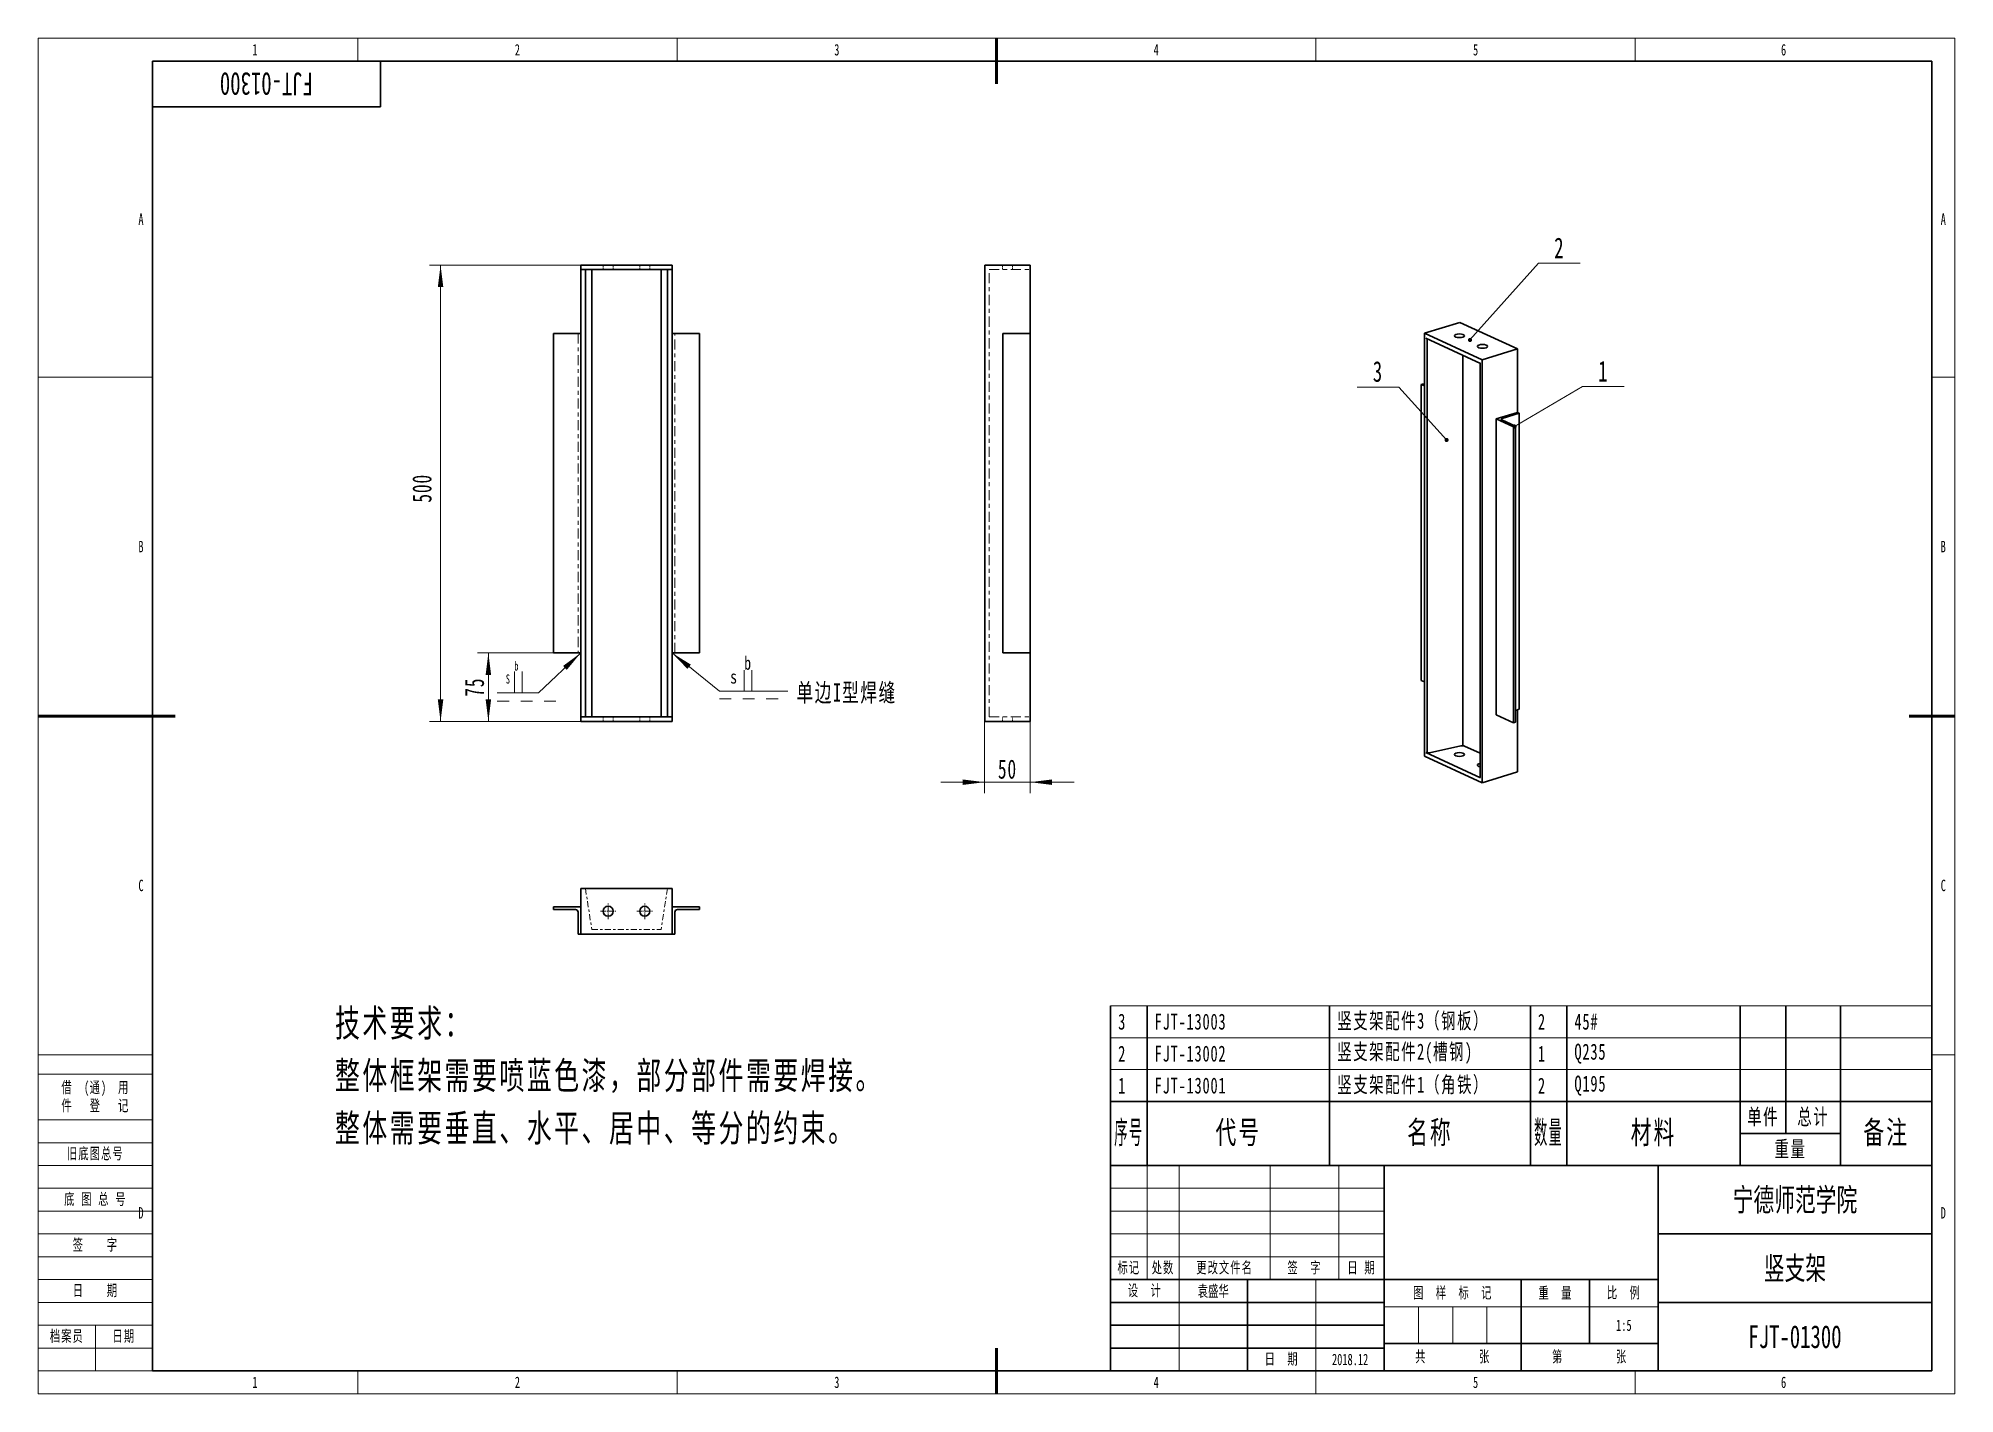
# Model space of a CAD drawing. Header units: millimetres. Extents: x -1183 to 7849, y -737 to 748.
# Drawn here: x -1183 to 917, y -737 to 748 of the extents above; entities that cross this region are included whole.
import ezdxf
from ezdxf.enums import TextEntityAlignment as Align

# ---------------------------------------------------------------- set-up
doc = ezdxf.new("R2010")
doc.units = ezdxf.units.MM
for name, pattern in [('CENTER', [47.5, 22, -8.5, 8.5, -8.5]), ('DASHED', [25.719999, 12.86, -12.86]), ('点画线', [18, 12, -2, 2, -2])]:
    doc.linetypes.add(name, pattern=pattern)
doc.layers.get('0').update_dxf_attribs({"lineweight": 18})
for name, color, linetype, lineweight in [('yhdashed', 2, 'DASHED', 18), ('yhsolid', 7, 'Continuous', 18), ('yhtext', 4, 'Continuous', 18), ('yhthin', 1, 'Continuous', 18), ('中心线层', 1, '点画线', 18), ('尺寸线层', 3, 'Continuous', 18), ('粗实线层', 7, 'Continuous', 35), ('细实线层', 7, 'Continuous', 18)]:
    doc.layers.add(name, color=color, linetype=linetype, lineweight=lineweight)
doc.styles.add('UMHZ', font='', dxfattribs={"width": 0.75})
doc.styles.add('标准', font='', dxfattribs={"width": 0.667})
doc.styles.get('UMHZ').set_extended_font_data('宋体')
doc.styles.get('标准').set_extended_font_data('宋体')
doc.dimstyles.new('标准', dxfattribs={"dimscale": 6, "dimtxt": 3.5, "dimasz": 4, "dimexe": 2, "dimexo": 0, "dimtad": 1, "dimdsep": 46, "dimtxsty": '标准', "dimblk": '_CAXARROW', "dimcen": 0, "dimdle": 8, "dimazin": 2, "dimtfac": 0.707107, "dimtdec": 3, "dimtmove": 2, "dimatfit": 3, "dimfxl": 0, "dimfrac": 2, "dimtolj": 1, "dimarcsym": 0})

msp = doc.modelspace()

# ---------------------------------------------------------------- texts
at = {"attachment_point": 1, "line_spacing_factor": 1.15057, "style": '标准'}
for s, insert, char_height, width in [('\\T1.1;b', (-661.298, 65.197), 10, 14.77809), ('\\T1.1;S', (-670.604, 50.98), 10, 22.43861), ('\\T1.1;单边I型焊缝', (-352.137, 41.097), 20, 120.04889), ('\\T1.1;技术要求：\\P整体框架需要喷蓝色漆，部分部件需要焊接。\\P整体需要垂直、水平、居中、等分的约束。', (-857.805, -315.9), 30, 4328.96998)]:
    msp.add_mtext(s, dxfattribs=dict(at, insert=insert, char_height=char_height, width=width))
at = {"layer": 'yhtext', "style": 'UMHZ', "width": 0.75}
for s, p in [('b', (-409.34, 56.065)), ('s', (-424.775, 40.945))]:
    msp.add_text(s, height=14.7, dxfattribs=at).set_placement(p)

# ---------------------------------------------------------------- blocks, each defined once
blk = doc.blocks.new('*X4')
at = {"layer": '尺寸线层', "lineweight": 18, "transparency": 16777216}
for points in [[(-742.1, 499.5), (-739.1, 475.5), (-745.1, 475.5)], [(-742.1, -0.5), (-739.1, 23.5), (-745.1, 23.5)]]:
    blk.add_hatch(color=0, dxfattribs=at).paths.add_polyline_path(points, flags=0)
at = {"layer": '尺寸线层', "color": 0, "lineweight": 18, "transparency": 16777216}
for p, q in [((-488.4, 499.5), (-754.1, 499.5)), ((-742.1, 499.5), (-742.1, -0.5)), ((-488.4, -0.5), (-754.1, -0.5))]:
    blk.add_line(p, q, dxfattribs=at)
at = {"layer": '尺寸线层', "color": 0, "lineweight": 18, "transparency": 16777216, "insert": (-762.4, 254.9), "char_height": 21, "width": 59.721, "attachment_point": 5, "rotation": 90, "line_spacing_factor": 1.15057, "style": '标准'}
blk.add_mtext('\\T1.1;500', dxfattribs=at)
blk = doc.blocks.new('_CAXARROW')
blk.add_hatch(color=0).paths.add_polyline_path([(0, 0), (-1, 0.125), (-1, -0.125)], flags=0)
blk = doc.blocks.new('*X5')
at = {"layer": '尺寸线层', "lineweight": 18, "transparency": 16777216}
for points in [[(-145.9, -67.1), (-169.9, -64.1), (-169.9, -70.1)], [(-95.9, -67.1), (-71.9, -64.1), (-71.9, -70.1)]]:
    blk.add_hatch(color=0, dxfattribs=at).paths.add_polyline_path(points, flags=0)
at = {"layer": '尺寸线层', "color": 0, "lineweight": 18, "transparency": 16777216}
for p, q in [((-145.9, -0.5), (-145.9, -79.1)), ((-95.9, -0.5), (-95.9, -79.1)), ((-193.9, -67.1), (-47.9, -67.1))]:
    blk.add_line(p, q, dxfattribs=at)
at = {"layer": '尺寸线层', "color": 0, "lineweight": 18, "transparency": 16777216, "insert": (-120.9, -52.9), "char_height": 21, "width": 42, "attachment_point": 5, "line_spacing_factor": 1.15057, "style": '标准'}
blk.add_mtext('\\T1.1;50', dxfattribs=at)
blk = doc.blocks.new('*X19')
at = {"layer": '尺寸线层', "lineweight": 18, "transparency": 16777216}
for points in [[(-689.7, 74.5), (-686.7, 50.5), (-692.7, 50.5)], [(-689.7, -0.5), (-686.7, 23.5), (-692.7, 23.5)]]:
    blk.add_hatch(color=0, dxfattribs=at).paths.add_polyline_path(points, flags=0)
at = {"layer": '尺寸线层', "color": 0, "lineweight": 18, "transparency": 16777216}
for p, q in [((-618.4, 74.5), (-701.7, 74.5)), ((-689.7, 74.5), (-689.7, -0.5)), ((-588.4, -0.5), (-701.7, -0.5))]:
    blk.add_line(p, q, dxfattribs=at)
at = {"layer": '尺寸线层', "color": 0, "lineweight": 18, "transparency": 16777216, "insert": (-704.9, 37), "char_height": 21, "width": 42, "attachment_point": 5, "rotation": 90, "line_spacing_factor": 1.15057, "style": '标准'}
blk.add_mtext('\\T1.1;75', dxfattribs=at)
blk = doc.blocks.new('*X20')
at = {"layer": 'yhthin', "linetype": 'Continuous'}
blk.add_hatch(color=0, dxfattribs=at).paths.add_polyline_path([(-51.8, 41.9), (-31.2, 29.2), (-35, 24.5)], flags=0)
at = {"layer": 'yhthin', "color": 0}
for p in [(-51.8, 41.9), (0, 0)]:
    blk.add_line(p, (0, 0), dxfattribs=at)
blk = doc.blocks.new('*X21')
at = {"layer": 'yhthin', "linetype": 'Continuous'}
blk.add_hatch(color=0, dxfattribs=at).paths.add_polyline_path([(91.5, 43.6), (76.1, 25), (72, 29.3)], flags=0)
at = {"layer": 'yhthin', "color": 0}
for p, q in [((91.5, 43.6), (45.1, 0)), ((45.1, 0), (0, 0)), ((0, 0), (0, 0))]:
    blk.add_line(p, q, dxfattribs=at)
blk = doc.blocks.new('$CAXA_FRAME_13B17AC1$_0')
at = {"layer": '粗实线层', "lineweight": 60}
for p, q in [((0, 148.5), (0, 138.5)), ((-210, 0), (-180, 0)), ((210, 0), (200, 0)), ((0, -148.5), (0, -138.5))]:
    blk.add_line(p, q, dxfattribs=at)
at = {"layer": '粗实线层'}
for p, q in [((205, 143.5), (-185, 143.5)), ((-185, 143.5), (-185, -143.5)), ((205, -143.5), (205, 143.5)), ((-185, -143.5), (205, -143.5))]:
    blk.add_line(p, q, dxfattribs=at)
at = {"layer": '细实线层'}
for p, q in [((210, 148.5), (-210, 148.5)), ((-210, 148.5), (-210, -148.5)), ((-140, 148.5), (-140, 143.5)), ((-70, 148.5), (-70, 143.5)), ((70, 148.5), (70, 143.5)), ((140, 148.5), (140, 143.5)), ((210, -148.5), (210, 148.5)), ((-185, 74.25), (-210, 74.25)), ((210, 74.25), (205, 74.25)), ((-185, -74.25), (-210, -74.25)), ((210, -74.25), (205, -74.25)), ((-140, -143.5), (-140, -148.5)), ((-70, -143.5), (-70, -148.5)), ((70, -143.5), (70, -148.5)), ((140, -143.5), (140, -148.5)), ((-210, -148.5), (210, -148.5))]:
    blk.add_line(p, q, dxfattribs=at)
at = {"layer": '尺寸线层', "style": '标准', "width": 0.667}
for tag, p in [('T1', (-162.5, 146)), ('T2', (-105, 146)), ('T3', (-35, 146)), ('T4', (35, 146)), ('T5', (105, 146)), ('T6', (172.5, 146)), ('L1', (-187.5, 108.875)), ('R1', (207.5, 108.875)), ('L2', (-187.5, 37.125)), ('R2', (207.5, 37.125)), ('L3', (-187.5, -37.125)), ('R3', (207.5, -37.125)), ('L4', (-187.5, -108.875)), ('R4', (207.5, -108.875)), ('B1', (-162.5, -146)), ('B2', (-105, -146)), ('B3', (-35, -146)), ('B4', (35, -146)), ('B5', (105, -146)), ('B6', (172.5, -146))]:
    blk.add_attdef(tag, text='', height=2.595, dxfattribs=at).set_placement(p, align=Align.MIDDLE_CENTER)
blk = doc.blocks.new('$CAXA_TITLE_151E506F$_0')
at = {"layer": '粗实线层'}
for p, q in [((-180, 45), (-180, 0)), ((0, 45), (-180, 45)), ((-120, 45), (-120, 0)), ((-60, 45), (-60, 0)), ((0, 0), (0, 45)), ((0, 30), (-60, 30)), ((-180, 20), (-60, 20)), ((-150, 20), (-150, 0)), ((-90, 20), (-90, 0)), ((-75, 20), (-75, 6)), ((-180, 15), (-120, 15)), ((0, 15), (-60, 15)), ((-180, 10), (-120, 10)), ((-180, 5), (-120, 5)), ((-120, 6), (-60, 6)), ((-180, 0), (0, 0))]:
    blk.add_line(p, q, dxfattribs=at)
at = {"layer": '细实线层'}
for p, q in [((-172, 45), (-172, 20)), ((-165, 45), (-165, 0)), ((-145, 45), (-145, 20)), ((-130, 45), (-130, 20)), ((-180, 40), (-120, 40)), ((-180, 35), (-120, 35)), ((-180, 30), (-120, 30)), ((-180, 25), (-120, 25)), ((-135, 20), (-135, 0)), ((-120, 14), (-60, 14)), ((-112.5, 14), (-112.5, 6)), ((-105, 14), (-105, 6)), ((-97.5, 14), (-97.5, 6))]:
    blk.add_line(p, q, dxfattribs=at)
at = {"layer": '尺寸线层', "attachment_point": 5, "line_spacing_factor": 0.963108, "style": '标准'}
for s, insert, char_height, width in [('\\T1.1;标记', (-176, 22.5), 2.486, 14), ('\\T1.1;处数', (-168.5, 22.5), 2.486, 12), ('\\T1.1;更改文件名', (-155, 22.5), 2.4861, 38), ('\\T1.1;签  字', (-137.5, 22.5), 2.486, 28), ('\\T1.1;日 期', (-125, 22.5), 2.486, 18), ('\\T1.1;设  计', (-172.5, 17.5), 2.486, 28), ('\\T1.1;图  样  标  记', (-105, 17), 2.4861, 58), ('\\T1.1;重  量', (-82.5, 17), 2.486, 28), ('\\T1.1;比  例', (-67.5, 17), 2.486, 28), ('\\T1.1;日  期', (-142.5, 2.5), 2.486, 28), ('\\T1.1;共', (-112, 3), 2.486, 8), ('\\T1.1;张', (-98, 3), 2.486, 8), ('\\T1.1;第', (-82, 3), 2.486, 8), ('\\T1.1;张', (-68, 3), 2.486, 8)]:
    blk.add_mtext(s, dxfattribs=dict(at, insert=insert, char_height=char_height, width=width))
at = {"layer": '尺寸线层', "style": '标准'}
for tag, height, width, p in [('标记D', 2.6, 0.667, (-176, 42.5)), ('处数D', 2.6, 0.620663, (-168.5, 42.5)), ('更改文件名D', 2.6, 0.667, (-155, 42.5)), ('更改签字D', 2.6, 0.667, (-137.5, 42.5)), ('更改日期D', 2.6, 0.512634, (-125, 42.5)), ('标记C', 2.6, 0.667, (-176, 37.5)), ('处数C', 2.6, 0.620663, (-168.5, 37.5)), ('更改文件名C', 2.6, 0.667, (-155, 37.5)), ('更改签字C', 2.6, 0.667, (-137.5, 37.5)), ('更改日期C', 2.6, 0.512634, (-125, 37.5)), ('单位名称', 5.19, 0.667, (-30, 37.5)), ('标记B', 2.6, 0.667, (-176, 32.5)), ('处数B', 2.6, 0.620663, (-168.5, 32.5)), ('更改文件名B', 2.6, 0.667, (-155, 32.5)), ('更改签字B', 2.6, 0.667, (-137.5, 32.5)), ('更改日期B', 2.6, 0.512634, (-125, 32.5)), ('材料名称', 5.19, 0.667, (-90, 32.5)), ('标记A', 2.6, 0.667, (-176, 27.5)), ('处数A', 2.6, 0.620663, (-168.5, 27.5)), ('更改文件名A', 2.6, 0.667, (-155, 27.5)), ('更改签字A', 2.6, 0.667, (-137.5, 27.5)), ('更改日期A', 2.6, 0.512634, (-125, 27.5)), ('图纸名称', 5.19, 0.667, (-30, 22.5)), ('设计', 2.6, 0.667, (-157.5, 17.5)), ('图样标记S', 2.6, 0.370235, (-116.25, 10)), ('图样标记A', 2.6, 0.370235, (-108.75, 10)), ('图样标记B', 2.6, 0.370235, (-101.25, 10)), ('图样标记C', 2.6, 0.370235, (-93.75, 10)), ('重量', 2.6, 0.667, (-82.5, 10)), ('图纸比例', 2.6, 0.667, (-67.5, 10)), ('图纸编号', 5.19, 0.667, (-30, 7.5)), ('页数', 2.6, 0.667, (-105, 3)), ('页码', 2.6, 0.667, (-75, 3)), ('设计日期', 2.6, 0.667, (-127.5, 2.5))]:
    blk.add_attdef(tag, text='', height=height, dxfattribs=dict(at, width=width)).set_placement(p, align=Align.MIDDLE_CENTER)
blk = doc.blocks.new('*X24')
at = {"layer": '粗实线层'}
for p, q in [((50, 0), (50, -10)), ((50, -10), (0, -10))]:
    blk.add_line(p, q, dxfattribs=at)
at = {"layer": '尺寸线层', "style": '标准', "width": 0.667}
blk.add_attdef('图纸编号', text='', height=5.19, rotation=180, dxfattribs=at).set_placement((25, -5), align=Align.MIDDLE_CENTER)
blk = doc.blocks.new('*X25')
at = {"layer": '细实线层'}
for p, q in [((-25, 65), (0, 65)), ((-25, 55), (0, 55)), ((-25, 50), (0, 50)), ((-25, 45), (0, 45)), ((-25, 40), (0, 40)), ((-25, 35), (0, 35)), ((-25, 30), (0, 30)), ((-25, 25), (0, 25)), ((-25, 20), (0, 20)), ((-25, 15), (0, 15)), ((-25, 10), (0, 10)), ((-12.5, 0), (-12.5, 10)), ((-25, 5), (0, 5)), ((-25, 0), (0, 0))]:
    blk.add_line(p, q, dxfattribs=at)
at = {"layer": '尺寸线层', "attachment_point": 5, "line_spacing_factor": 0.963108, "style": '标准'}
for s, insert, char_height, width in [('\\T1.1;借  (通)  用\\P件   登   记', (-12.5, 60), 2.4861, 48), ('\\T1.1;旧底图总号', (-12.5, 47.5), 2.4861, 48), ('\\T1.1;底 图 总 号', (-12.5, 37.5), 2.4861, 48), ('\\T1.1;签    字', (-12.5, 27.5), 2.4861, 48), ('\\T1.1;日    期', (-12.5, 17.5), 2.4861, 48), ('\\T1.1;档案员', (-18.75, 7.5), 2.486, 23), ('\\T1.1;日期', (-6.25, 7.5), 2.486, 23)]:
    blk.add_mtext(s, dxfattribs=dict(at, insert=insert, char_height=char_height, width=width))
at = {"layer": '尺寸线层', "style": '标准', "width": 0.667}
for tag, p in [('登记', (-12.5, 52.5)), ('旧底图总号', (-12.5, 42.5)), ('底图总号', (-12.5, 32.5)), ('签字', (-12.5, 22.5)), ('签字日期', (-12.5, 12.5)), ('档案员', (-18.75, 2.5)), ('日期', (-6.25, 2.5))]:
    blk.add_attdef(tag, text='', height=2.6, dxfattribs=at).set_placement(p, align=Align.MIDDLE_CENTER)
blk = doc.blocks.new('$CAXA_BOMTABLE_86AFA1F5$')
at = {"layer": '细实线层', "color": 0, "linetype": 'Continuous', "lineweight": 18}
for p, q in [((-900, 175), (0, 175)), ((-900, 140), (0, 140)), ((-900, 140), (0, 140)), ((-900, 105), (0, 105)), ((-900, 105), (0, 105)), ((-900, 70), (0, 70))]:
    blk.add_line(p, q, dxfattribs=at)
at = {"layer": '细实线层', "color": 0, "linetype": 'Continuous', "lineweight": 35}
for p, q in [((-900, 175), (-900, 140)), ((-860, 175), (-860, 140)), ((-660, 175), (-660, 140)), ((-440, 175), (-440, 140)), ((-400, 175), (-400, 140)), ((-210, 175), (-210, 140)), ((-160, 175), (-160, 140)), ((-100, 175), (-100, 140)), ((0, 175), (0, 140)), ((0, 175), (0, 140)), ((-900, 140), (-900, 105)), ((-860, 140), (-860, 105)), ((-660, 140), (-660, 105)), ((-440, 140), (-440, 105)), ((-400, 140), (-400, 105)), ((-210, 140), (-210, 105)), ((-160, 140), (-160, 105)), ((-100, 140), (-100, 105)), ((0, 140), (0, 105)), ((0, 140), (0, 105)), ((-900, 105), (-900, 70)), ((-860, 105), (-860, 70)), ((-660, 105), (-660, 70)), ((-440, 105), (-440, 70)), ((-400, 105), (-400, 70)), ((-210, 105), (-210, 70)), ((-160, 105), (-160, 70)), ((-100, 105), (-100, 70)), ((0, 105), (0, 70)), ((0, 105), (0, 70)), ((-900, 70), (0, 70)), ((-900, 70), (-900, 0)), ((-860, 70), (-860, 0)), ((-660, 70), (-660, 0)), ((-440, 70), (-440, 0)), ((-400, 70), (-400, 0)), ((-210, 70), (-210, 0)), ((-160, 70), (-160, 35)), ((-100, 70), (-100, 35)), ((0, 70), (0, 0)), ((-210, 35), (-100, 35)), ((-100, 35), (-100, 0)), ((-900, 0), (0, 0))]:
    blk.add_line(p, q, dxfattribs=at)
at = {"layer": '细实线层', "color": 0, "line_spacing_factor": 1.15057, "style": '标准'}
for s, insert, char_height, width, attachment_point in [('\\T1.1;竖支架配件3（钢板）', (-651.7, 157.5), 17.5, 419.9, 4), ('\\T1.1;3', (-891.7, 157.5), 17.5, 59.9, 4), ('\\T1.1;FJT-13003', (-851.7, 157.5), 17.5, 379.9, 4), ('\\T1.1;2', (-431.7, 157.5), 17.5, 59.9, 4), ('\\T1.1;45#', (-391.7, 157.5), 17.5, 359.9, 4), ('\\T1.1;2', (-891.7, 122.5), 17.5, 59.9, 4), ('\\T1.1;FJT-13002', (-851.7, 122.5), 17.5, 379.9, 4), ('\\T1.1;竖支架配件2(槽钢)', (-651.7, 122.5), 17.5, 419.9, 4), ('\\T1.1;1', (-431.7, 122.5), 17.5, 59.9, 4), ('\\T1.1;Q235', (-391.7, 122.5), 17.5, 359.9, 4), ('\\T1.1;1', (-891.7, 87.5), 17.5, 59.9, 4), ('\\T1.1;FJT-13001', (-851.7, 87.5), 17.5, 379.9, 4), ('\\T1.1;竖支架配件1（角铁）', (-651.7, 87.5), 17.5, 419.9, 4), ('\\T1.1;2', (-431.7, 87.5), 17.5, 59.9, 4), ('\\T1.1;Q195', (-391.7, 87.5), 17.5, 359.9, 4), ('\\T1.1;单件', (-185, 52.5), 17.5, 83.7, 5), ('\\T1.1;总计', (-130, 52.5), 17.5, 101.7, 5), ('\\T1.1;{\\W0.425474;序号}', (-880, 35), 25, 59.4, 5), ('\\T1.1;代号', (-760, 35), 25, 347.4, 5), ('\\T1.1;名称', (-550, 35), 25, 383.4, 5), ('\\T1.1;{\\W0.422936;数量}', (-420, 35), 25, 59.4, 5), ('\\T1.1;材料', (-305, 35), 25, 329.4, 5), ('\\T1.1;备注', (-50, 35), 25, 167.4, 5), ('\\T1.1;重量', (-155, 17.5), 17.5, 191.7, 5)]:
    blk.add_mtext(s, dxfattribs=dict(at, insert=insert, char_height=char_height, width=width, attachment_point=attachment_point))
blk = doc.blocks.new('*X27')
at = {"layer": '细实线层', "lineweight": 18}
h = blk.add_hatch(color=0, dxfattribs=at)
edge = h.paths.add_edge_path(flags=0)
edge.add_arc((0, 0), 2.29, 0, 360)
at = {"layer": '细实线层', "color": 0}
for p, q in [((0, 0), (74.3, 43.7)), ((74.3, 43.7), (120, 43.7))]:
    blk.add_line(p, q, dxfattribs=at)
at = {"layer": '细实线层', "color": 0, "lineweight": 18, "insert": (97.2, 49.2), "char_height": 22.73, "width": 80.444, "attachment_point": 8, "line_spacing_factor": 1.15057, "style": '标准'}
blk.add_mtext('\\T1.1;1', dxfattribs=at)
blk = doc.blocks.new('*X28')
at = {"layer": '细实线层', "lineweight": 18}
h = blk.add_hatch(color=0, dxfattribs=at)
edge = h.paths.add_edge_path(flags=0)
edge.add_arc((0, 0), 2.29, 0, 360)
at = {"layer": '细实线层', "color": 0}
for p, q in [((0, 0), (75, 84.1)), ((75, 84.1), (120.7, 84.1))]:
    blk.add_line(p, q, dxfattribs=at)
at = {"layer": '细实线层', "color": 0, "lineweight": 18, "insert": (97.9, 89.6), "char_height": 22.6, "width": 80.444, "attachment_point": 8, "line_spacing_factor": 1.15057, "style": '标准'}
blk.add_mtext('\\T1.1;2', dxfattribs=at)
blk = doc.blocks.new('*X29')
at = {"layer": '细实线层', "lineweight": 18}
h = blk.add_hatch(color=0, dxfattribs=at)
edge = h.paths.add_edge_path(flags=0)
edge.add_arc((0, 0), 2.29, 0, 360)
at = {"layer": '细实线层', "color": 0}
for p, q in [((-52.4, 58), (-98.1, 58)), ((0, 0), (-52.4, 58))]:
    blk.add_line(p, q, dxfattribs=at)
at = {"layer": '细实线层', "color": 0, "lineweight": 18, "insert": (-75.2, 63.4), "char_height": 22.6, "width": 80.444, "attachment_point": 8, "line_spacing_factor": 1.15057, "style": '标准'}
blk.add_mtext('\\T1.1;3', dxfattribs=at)

# ---------------------------------------------------------------- dimensions: what is measured, and where the dimension line sits
at = {"layer": '尺寸线层', "lineweight": 18}
for base, p1, p2, angle, picture, middle in [((-742.068, -0.519), (-488.393, 499.481), (-488.393, -0.519), 270, '*X4', (-762.354, 254.911)), ((-689.742, -0.519), (-618.393, 74.481), (-588.393, -0.519), 270, '*X19', (-704.899, 36.981)), ((-95.856, -67.06), (-145.856, -0.519), (-95.856, -0.519), 0, '*X5', (-120.856, -52.927))]:
    dim = msp.add_linear_dim(base=base, p1=p1, p2=p2, angle=angle, dimstyle='标准', override={"dimsah": 1, "dimtfill": 1, "dimtzin": 8}, dxfattribs=at)
    dim.commit()
    dim.dimension.update_dxf_attribs({"geometry": picture, "text_midpoint": middle, "dimtype": 160})

# ---------------------------------------------------------------- linework, layer by layer
at = {"color": 6, "linetype": 'CENTER', "lineweight": 18, "ltscale": 0.1}
for p, q in [((-563.893, 494.481), (-563.893, 499.481)), ((-552.893, 494.481), (-552.893, 499.481)), ((-523.893, 494.481), (-523.893, 499.481)), ((-512.893, 494.481), (-512.893, 499.481)), ((-126.356, 494.481), (-126.356, 499.481)), ((-115.356, 494.481), (-115.356, 499.481)), ((-563.893, -0.519), (-563.893, 4.481)), ((-552.893, -0.519), (-552.893, 4.481)), ((-523.893, -0.519), (-523.893, 4.481)), ((-512.893, -0.519), (-512.893, 4.481)), ((-126.356, -0.519), (-126.356, 4.481)), ((-115.356, -0.519), (-115.356, 4.481))]:
    msp.add_line(p, q, dxfattribs=at)
at = {"color": 6, "linetype": 'CENTER', "lineweight": 18, "ltscale": 0.5}
for p, q in [((-140.856, 4.481), (-140.856, 494.481)), ((-140.856, 494.481), (-95.856, 494.481)), ((-591.393, 424.481), (-591.393, 74.481)), ((-485.393, 74.481), (-485.393, 424.481)), ((-140.856, 4.481), (-95.856, 4.481))]:
    msp.add_line(p, q, dxfattribs=at)
at = {"color": 6, "linetype": 'CENTER', "lineweight": 18, "ltscale": 0.3}
for p, q in [((-583.393, -183.553), (-576.393, -228.553)), ((-493.393, -183.553), (-500.393, -228.553)), ((-576.393, -228.553), (-500.393, -228.553))]:
    msp.add_line(p, q, dxfattribs=at)
at = {"layer": 'yhdashed'}
for p, q in [((-679.913, 21.783), (-604.838, 21.783)), ((-436.611, 24.145), (-361.536, 24.145))]:
    msp.add_line(p, q, dxfattribs=at)
at = {"layer": 'yhsolid'}
for p, q in [((-661.053, 54.051), (-661.053, 30.951)), ((-652.653, 54.051), (-652.653, 30.951)), ((-409.34, 55.645), (-409.34, 32.545)), ((-400.94, 55.645), (-400.94, 32.545))]:
    msp.add_line(p, q, dxfattribs=at)
at = {"layer": 'yhthin'}
msp.add_line((-436.611, 32.545), (-361.536, 32.545), dxfattribs=at)
at = {"layer": '中心线层', "linetype": '点画线', "ltscale": 0.5}
for p, q in [((-566.893, -208.553), (-549.893, -208.553)), ((-558.393, -217.053), (-558.393, -200.053)), ((-526.893, -208.553), (-509.893, -208.553)), ((-518.393, -217.053), (-518.393, -200.053))]:
    msp.add_line(p, q, dxfattribs=at)
at = {"layer": '粗实线层', "linetype": 'Continuous', "lineweight": 35}
for p, q in [((-488.393, 499.481), (-588.393, 499.481)), ((-588.393, 499.481), (-588.393, -0.519)), ((-488.393, 494.481), (-588.393, 494.481)), ((-583.393, 494.481), (-583.393, 4.481)), ((-576.393, 4.481), (-576.393, 494.481)), ((-500.393, 494.481), (-500.393, 4.481)), ((-493.393, 494.481), (-493.393, 4.481)), ((-488.393, -0.519), (-488.393, 499.481)), ((-145.856, 499.481), (-95.856, 499.481)), ((-145.856, -0.519), (-145.856, 499.481)), ((-95.856, 424.481), (-95.856, 499.481)), ((-618.393, 424.481), (-588.393, 424.481)), ((-618.393, 424.481), (-618.393, 74.481)), ((-488.393, 424.481), (-458.393, 424.481)), ((-458.393, 424.481), (-458.393, 74.481)), ((-125.856, 424.481), (-122.856, 424.481)), ((-125.856, 424.481), (-125.856, 74.481)), ((-122.856, 424.481), (-119.856, 424.481)), ((-119.856, 424.481), (-95.856, 424.481)), ((-95.856, 424.481), (-95.856, 74.481)), ((336.065, 424.835), (374.845, 436.684)), ((336.065, 424.835), (336.065, -38.592)), ((399.187, 395.717), (336.065, 424.835)), ((437.967, 407.566), (374.845, 436.684)), ((397.651, 391.792), (337.601, 419.492)), ((339.221, -35.05), (339.221, 419.109)), ((378.309, 400.708), (378.309, -27.223)), ((399.187, 395.717), (437.967, 407.566)), ((437.967, 338.052), (437.967, 407.566)), ((396.978, 392.098), (396.978, -61.656)), ((399.187, -67.71), (399.187, 395.717)), ((334.967, 369.507), (332.641, 368.796)), ((332.641, 368.796), (332.641, 44.396)), ((332.641, 368.796), (336.065, 367.216)), ((336.065, 369), (334.967, 369.507)), ((437.967, 338.052), (414.699, 330.943)), ((421.246, 331.491), (439.861, 337.178)), ((439.861, 337.178), (437.967, 338.052)), ((439.861, 337.178), (439.861, 12.779)), ((414.699, 330.943), (433.636, 322.207)), ((414.699, 330.943), (414.699, 6.543)), ((435.963, 322.918), (420.813, 329.907)), ((433.636, 322.207), (435.963, 322.918)), ((433.636, 322.207), (433.636, -2.192)), ((435.963, 322.918), (435.963, -1.481)), ((-618.393, 74.481), (-588.393, 74.481)), ((-488.393, 74.481), (-458.393, 74.481)), ((-125.856, 74.481), (-122.856, 74.481)), ((-119.856, 74.481), (-122.856, 74.481)), ((-119.856, 74.481), (-95.856, 74.481)), ((-115.356, 74.481), (-115.356, 74.489)), ((-95.856, -0.519), (-95.856, 74.489)), ((332.641, 44.396), (336.065, 42.817)), ((-488.393, 4.481), (-588.393, 4.481)), ((414.699, 6.543), (433.636, -2.192)), ((435.962, 11.588), (439.861, 12.779)), ((437.967, -55.862), (437.967, 12.204)), ((-588.393, -0.519), (-488.393, -0.519)), ((-145.856, -0.519), (-95.856, -0.519)), ((433.636, -2.192), (435.963, -1.481)), ((336.065, -38.592), (399.187, -67.71)), ((397.651, -62.367), (337.601, -34.667)), ((376.092, -27.345), (341.439, -34.929)), ((396.978, -35.471), (379.929, -27.607)), ((399.187, -67.71), (437.967, -55.862)), ((-588.393, -183.553), (-488.393, -183.553)), ((-588.393, -183.553), (-588.393, -233.553)), ((-488.393, -183.553), (-488.393, -233.553)), ((-618.393, -203.553), (-588.393, -203.553)), ((-618.393, -206.553), (-618.393, -203.553)), ((-594.393, -206.553), (-618.393, -206.553)), ((-591.393, -233.553), (-591.393, -209.553)), ((-488.393, -203.553), (-458.393, -203.553)), ((-485.393, -209.553), (-485.393, -233.553)), ((-458.393, -206.553), (-482.393, -206.553)), ((-458.393, -203.553), (-458.393, -206.553)), ((-588.393, -233.553), (-591.393, -233.553)), ((-588.393, -233.553), (-488.393, -233.553)), ((-485.393, -233.553), (-488.393, -233.553))]:
    msp.add_line(p, q, dxfattribs=at)
for centre in [(-558.393, -208.553), (-518.393, -208.553)]:
    msp.add_circle(centre, 5.5, dxfattribs=at)
for centre, start, end in [((-594.393, -209.553), 0, 90), ((-482.393, -209.553), 90, 180)]:
    msp.add_arc(centre, 3, start, end, dxfattribs=at)
for centre in [(374.392, 422.024), (399.641, 410.377), (374.392, -36.769)]:
    msp.add_ellipse(centre, major_axis=(5.5, 0), ratio=0.37541923, dxfattribs=at)
for centre, major_axis, start_param, end_param in [((423.14, 330.618), (3, 0), 2.25392029, 3.82471661), ((339.928, -33.956), (3, 0), 3.82471661, 5.240175), ((377.603, -28.318), (-3, 0), 3.82471661, 5.240175), ((399.641, -48.416), (5.5, 0), 2.07622396, 4.20700908), ((399.978, -61.656), (3, 0), 3.14158114, 3.82471661)]:
    msp.add_ellipse(centre, major_axis=major_axis, ratio=0.37541923, start_param=start_param, end_param=end_param, dxfattribs=at)

# ---------------------------------------------------------------- block references
at = {"layer": 'yhthin'}
for name, p in [('*X21', (-679.913, 30.922)), ('*X20', (-436.611, 32.545))]:
    msp.add_blockref(name, p, dxfattribs=at)
at = {"layer": '粗实线层'}
ref = msp.add_blockref('$CAXA_FRAME_13B17AC1$_0', (-132.891, 5.415), dxfattribs=dict(at, xscale=5, yscale=5, zscale=5))
ref.add_attrib('L1', 'A', dxfattribs={"layer": '尺寸线层', "height": 12.5, "style": '标准', "width": 0.667}).set_placement((-1070.391, 549.79), align=Align.MIDDLE_CENTER)
ref.add_attrib('L2', 'B', dxfattribs={"layer": '尺寸线层', "height": 12.5, "style": '标准', "width": 0.667}).set_placement((-1070.391, 191.04), align=Align.MIDDLE_CENTER)
ref.add_attrib('L3', 'C', dxfattribs={"layer": '尺寸线层', "height": 12.5, "style": '标准', "width": 0.667}).set_placement((-1070.391, -180.21), align=Align.MIDDLE_CENTER)
ref.add_attrib('L4', 'D', dxfattribs={"layer": '尺寸线层', "height": 12.5, "style": '标准', "width": 0.667}).set_placement((-1070.391, -538.96), align=Align.MIDDLE_CENTER)
ref.add_attrib('R1', 'A', dxfattribs={"layer": '尺寸线层', "height": 12.5, "style": '标准', "width": 0.667}).set_placement((904.609, 549.79), align=Align.MIDDLE_CENTER)
ref.add_attrib('R2', 'B', dxfattribs={"layer": '尺寸线层', "height": 12.5, "style": '标准', "width": 0.667}).set_placement((904.609, 191.04), align=Align.MIDDLE_CENTER)
ref.add_attrib('R3', 'C', dxfattribs={"layer": '尺寸线层', "height": 12.5, "style": '标准', "width": 0.667}).set_placement((904.609, -180.21), align=Align.MIDDLE_CENTER)
ref.add_attrib('R4', 'D', dxfattribs={"layer": '尺寸线层', "height": 12.5, "style": '标准', "width": 0.667}).set_placement((904.609, -538.96), align=Align.MIDDLE_CENTER)
ref.add_attrib('T1', '1', dxfattribs={"layer": '尺寸线层', "height": 12.5, "style": '标准', "width": 0.667}).set_placement((-945.391, 735.415), align=Align.MIDDLE_CENTER)
ref.add_attrib('T2', '2', dxfattribs={"layer": '尺寸线层', "height": 12.5, "style": '标准', "width": 0.667}).set_placement((-657.891, 735.415), align=Align.MIDDLE_CENTER)
ref.add_attrib('T3', '3', dxfattribs={"layer": '尺寸线层', "height": 12.5, "style": '标准', "width": 0.667}).set_placement((-307.891, 735.415), align=Align.MIDDLE_CENTER)
ref.add_attrib('T4', '4', dxfattribs={"layer": '尺寸线层', "height": 12.5, "style": '标准', "width": 0.667}).set_placement((42.109, 735.415), align=Align.MIDDLE_CENTER)
ref.add_attrib('T5', '5', dxfattribs={"layer": '尺寸线层', "height": 12.5, "style": '标准', "width": 0.667}).set_placement((392.109, 735.415), align=Align.MIDDLE_CENTER)
ref.add_attrib('T6', '6', dxfattribs={"layer": '尺寸线层', "height": 12.5, "style": '标准', "width": 0.667}).set_placement((729.609, 735.415), align=Align.MIDDLE_CENTER)
ref.add_attrib('B1', '1', dxfattribs={"layer": '尺寸线层', "height": 12.5, "style": '标准', "width": 0.667}).set_placement((-945.391, -724.585), align=Align.MIDDLE_CENTER)
ref.add_attrib('B2', '2', dxfattribs={"layer": '尺寸线层', "height": 12.5, "style": '标准', "width": 0.667}).set_placement((-657.891, -724.585), align=Align.MIDDLE_CENTER)
ref.add_attrib('B3', '3', dxfattribs={"layer": '尺寸线层', "height": 12.5, "style": '标准', "width": 0.667}).set_placement((-307.891, -724.585), align=Align.MIDDLE_CENTER)
ref.add_attrib('B4', '4', dxfattribs={"layer": '尺寸线层', "height": 12.5, "style": '标准', "width": 0.667}).set_placement((42.109, -724.585), align=Align.MIDDLE_CENTER)
ref.add_attrib('B5', '5', dxfattribs={"layer": '尺寸线层', "height": 12.5, "style": '标准', "width": 0.667}).set_placement((392.109, -724.585), align=Align.MIDDLE_CENTER)
ref.add_attrib('B6', '6', dxfattribs={"layer": '尺寸线层', "height": 12.5, "style": '标准', "width": 0.667}).set_placement((729.609, -724.585), align=Align.MIDDLE_CENTER)
ref = msp.add_blockref('*X24', (-1057.891, 722.915), dxfattribs=dict(at, xscale=5, yscale=5, zscale=5))
ref.add_attrib('图纸编号', 'FJT-01300', dxfattribs={"layer": '尺寸线层', "height": 25, "rotation": 180, "style": '标准', "width": 0.667}).set_placement((-932.891, 697.915), align=Align.MIDDLE_CENTER)
at = {"layer": '粗实线层', "xscale": 5, "yscale": 5, "zscale": 5}
msp.add_blockref('*X25', (-1057.891, -712.085), dxfattribs=at)
at = {"layer": '粗实线层'}
ref = msp.add_blockref('$CAXA_TITLE_151E506F$_0', (892.109, -712.085), dxfattribs=dict(at, xscale=5, yscale=5, zscale=5))
ref.add_attrib('单位名称', '宁德师范学院', dxfattribs={"layer": '尺寸线层', "height": 25, "style": '标准', "width": 0.667}).set_placement((742.109, -524.585), align=Align.MIDDLE_CENTER)
ref.add_attrib('图纸名称', '竖支架', dxfattribs={"layer": '尺寸线层', "height": 25, "style": '标准', "width": 0.667}).set_placement((742.109, -599.585), align=Align.MIDDLE_CENTER)
ref.add_attrib('图纸编号', 'FJT-01300', dxfattribs={"layer": '尺寸线层', "height": 25, "style": '标准', "width": 0.667}).set_placement((742.109, -674.585), align=Align.MIDDLE_CENTER)
ref.add_attrib('图纸比例', '1:5', dxfattribs={"layer": '尺寸线层', "height": 12.5, "style": '标准', "width": 0.667}).set_placement((554.609, -662.085), align=Align.MIDDLE_CENTER)
ref.add_attrib('设计', '袁盛华', dxfattribs={"layer": '尺寸线层', "height": 12.5, "style": '标准', "width": 0.667}).set_placement((104.609, -624.585), align=Align.MIDDLE_CENTER)
ref.add_attrib('设计日期', '2018.12', dxfattribs={"layer": '尺寸线层', "height": 12.5, "style": '标准', "width": 0.667}).set_placement((254.609, -699.585), align=Align.MIDDLE_CENTER)
at = {"layer": '细实线层'}
for name, p in [('*X28', (385.986, 417.443)), ('*X29', (360.308, 307.844)), ('*X27', (434.811, 322.638)), ('$CAXA_BOMTABLE_86AFA1F5$', (892.109, -487.085))]:
    msp.add_blockref(name, p, dxfattribs=at)

msp.set_redraw_order([(e.dxf.handle, doc.entitydb.next_handle()) for e in msp.query("TEXT MTEXT ATTDEF DIMENSION ARC_DIMENSION")])  # texts and dimensions are drawn at this point

doc.saveas('drawing.dxf')
